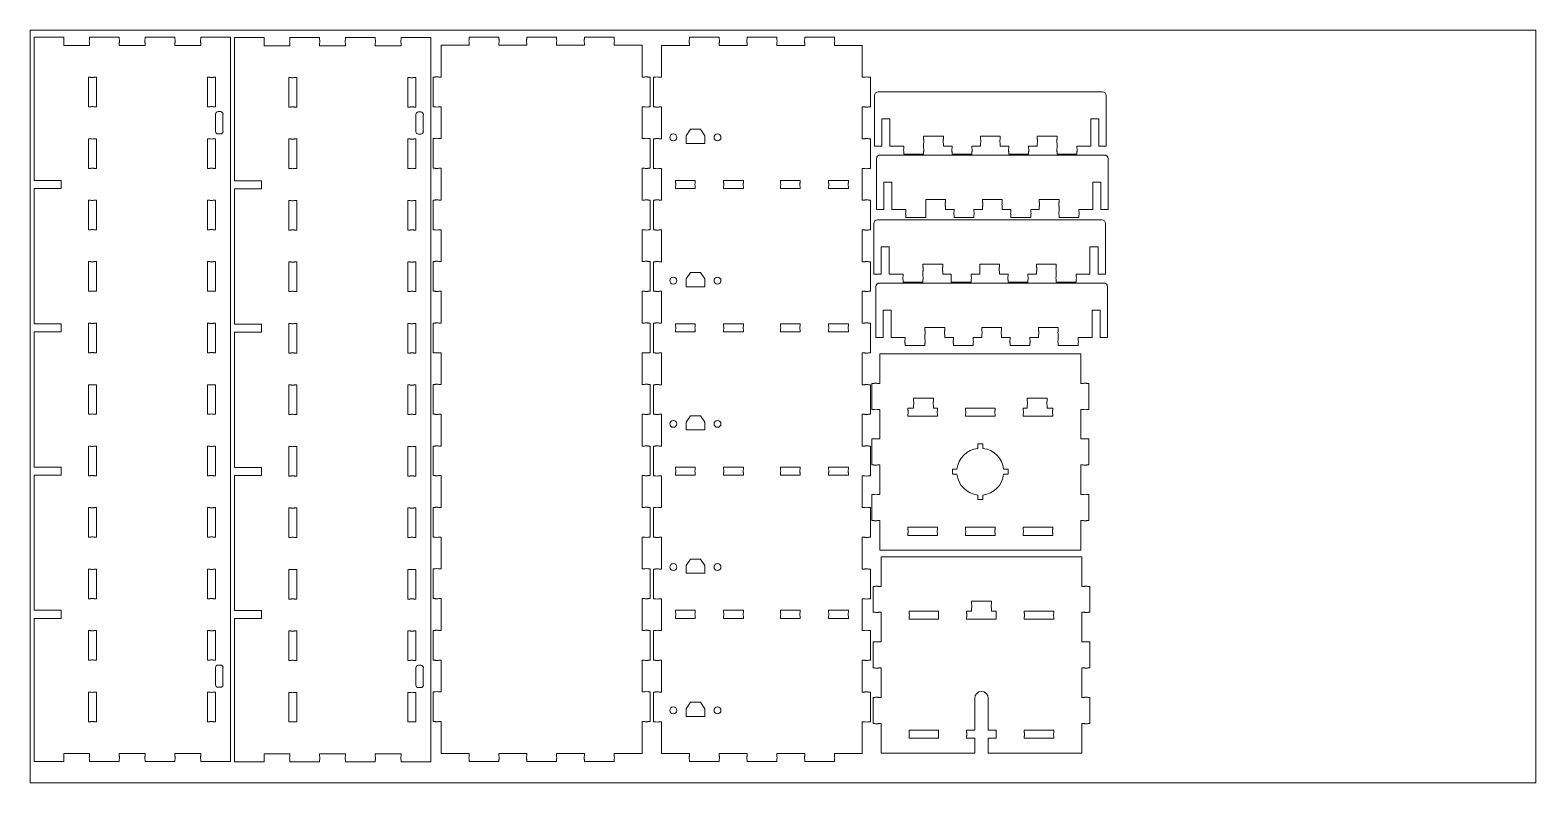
# Paper-space layout '1 Charger - V1' of a CAD drawing. Header units: inches. Extents: x 0 to 24, y 0 to 12.
# The model-space entities are those that its viewports show. They can reach past a viewport. Long polylines and large blocks are cut down to what shows.
import ezdxf

# ---------------------------------------------------------------- set-up
doc = ezdxf.new("R2010")
doc.units = ezdxf.units.IN
doc.header["$LTSCALE"] = 0.5
doc.header["$MEASUREMENT"] = 0
doc.layers.add('Visible', color=1, linetype='Continuous', lineweight=13)

msp = doc.modelspace()

# ---------------------------------------------------------------- linework, layer by layer
at = {"layer": 'Visible'}
for p, q in [((1.05, 11.885), (0.577, 11.885)), ((0.577, 9.601), (0.577, 11.885)), ((1.05, 11.855), (1.05, 11.885)), ((1.05, 11.757), (1.05, 11.796)), ((1.463, 11.855), (1.463, 11.885)), ((1.936, 11.885), (1.463, 11.885)), ((1.463, 11.757), (1.463, 11.796)), ((1.936, 11.855), (1.936, 11.885)), ((1.936, 11.757), (1.936, 11.796)), ((2.349, 11.855), (2.349, 11.885)), ((2.821, 11.885), (2.349, 11.885)), ((2.349, 11.757), (2.349, 11.796)), ((2.821, 11.855), (2.821, 11.885)), ((2.821, 11.757), (2.821, 11.796)), ((3.235, 11.855), (3.235, 11.885)), ((3.707, 11.885), (3.235, 11.885)), ((3.235, 11.757), (3.235, 11.796)), ((3.707, 0.339), (3.707, 11.885)), ((4.243, 11.88), (3.77, 11.88)), ((3.77, 9.597), (3.77, 11.88)), ((4.243, 11.851), (4.243, 11.88)), ((4.243, 11.752), (4.243, 11.792)), ((4.656, 11.851), (4.656, 11.88)), ((5.128, 11.88), (4.656, 11.88)), ((4.656, 11.752), (4.656, 11.792)), ((5.128, 11.851), (5.128, 11.88)), ((5.128, 11.752), (5.128, 11.792)), ((5.542, 11.851), (5.542, 11.88)), ((6.014, 11.88), (5.542, 11.88)), ((5.542, 11.752), (5.542, 11.792)), ((6.014, 11.851), (6.014, 11.88)), ((6.014, 11.752), (6.014, 11.792)), ((6.428, 11.851), (6.428, 11.88)), ((6.9, 11.88), (6.428, 11.88)), ((6.428, 11.752), (6.428, 11.792)), ((6.9, 0.335), (6.9, 11.88)), ((7.514, 11.857), (7.514, 11.887)), ((7.986, 11.887), (7.514, 11.887)), ((7.514, 11.759), (7.514, 11.798)), ((7.986, 11.857), (7.986, 11.887)), ((7.986, 11.759), (7.986, 11.798)), ((8.432, 11.857), (8.432, 11.887)), ((8.904, 11.887), (8.432, 11.887)), ((8.432, 11.759), (8.432, 11.798)), ((8.904, 11.857), (8.904, 11.887)), ((8.904, 11.759), (8.904, 11.798)), ((9.35, 11.857), (9.35, 11.887)), ((9.823, 11.887), (9.35, 11.887)), ((9.35, 11.759), (9.35, 11.798)), ((9.823, 11.857), (9.823, 11.887)), ((9.823, 11.759), (9.823, 11.798)), ((11.024, 11.855), (11.024, 11.885)), ((11.497, 11.885), (11.024, 11.885)), ((11.024, 11.757), (11.024, 11.796)), ((11.497, 11.855), (11.497, 11.885)), ((11.497, 11.757), (11.497, 11.796)), ((11.943, 11.855), (11.943, 11.885)), ((12.415, 11.885), (11.943, 11.885)), ((11.943, 11.757), (11.943, 11.796)), ((12.415, 11.855), (12.415, 11.885)), ((12.415, 11.757), (12.415, 11.796)), ((12.861, 11.855), (12.861, 11.885)), ((13.334, 11.885), (12.861, 11.885)), ((12.861, 11.757), (12.861, 11.796)), ((13.334, 11.855), (13.334, 11.885)), ((13.334, 11.757), (13.334, 11.796)), ((1.05, 11.757), (1.463, 11.757)), ((1.936, 11.757), (2.349, 11.757)), ((2.821, 11.757), (3.235, 11.757)), ((4.243, 11.752), (4.656, 11.752)), ((5.128, 11.752), (5.542, 11.752)), ((6.014, 11.752), (6.428, 11.752)), ((7.068, 11.251), (7.068, 11.759)), ((7.068, 11.759), (7.514, 11.759)), ((7.986, 11.759), (8.432, 11.759)), ((8.904, 11.759), (9.35, 11.759)), ((9.823, 11.759), (10.269, 11.759)), ((10.269, 11.251), (10.269, 11.759)), ((10.579, 11.249), (10.579, 11.757)), ((10.579, 11.757), (11.024, 11.757)), ((11.497, 11.757), (11.943, 11.757)), ((12.415, 11.757), (12.861, 11.757)), ((13.334, 11.757), (13.779, 11.757)), ((13.779, 11.249), (13.779, 11.757)), ((1.443, 11.249), (1.478, 11.249)), ((1.443, 10.777), (1.443, 11.249)), ((1.537, 11.249), (1.571, 11.249)), ((1.571, 10.777), (1.571, 11.249)), ((3.343, 11.249), (3.377, 11.249)), ((3.343, 10.777), (3.343, 11.249)), ((3.437, 11.249), (3.471, 11.249)), ((3.471, 10.777), (3.471, 11.249)), ((4.636, 11.245), (4.671, 11.245)), ((4.636, 10.772), (4.636, 11.245)), ((4.73, 11.245), (4.764, 11.245)), ((4.764, 10.772), (4.764, 11.245)), ((6.536, 11.245), (6.57, 11.245)), ((6.536, 10.772), (6.536, 11.245)), ((6.629, 11.245), (6.664, 11.245)), ((6.664, 10.772), (6.664, 11.245)), ((6.94, 11.251), (6.94, 10.779)), ((6.969, 11.251), (6.94, 11.251)), ((7.068, 11.251), (7.029, 11.251)), ((10.269, 11.251), (10.308, 11.251)), ((10.367, 11.251), (10.397, 11.251)), ((10.397, 11.251), (10.397, 10.779)), ((10.451, 11.249), (10.451, 10.776)), ((10.48, 11.249), (10.451, 11.249)), ((10.579, 11.249), (10.539, 11.249)), ((13.779, 11.249), (13.819, 11.249)), ((13.878, 11.249), (13.907, 11.249)), ((13.907, 11.249), (13.907, 10.776)), ((13.973, 10.958), (13.973, 10.151)), ((14.032, 11.017), (17.607, 11.017)), ((17.666, 10.958), (17.666, 10.151)), ((1.443, 10.777), (1.478, 10.777)), ((1.537, 10.777), (1.571, 10.777)), ((3.343, 10.777), (3.377, 10.777)), ((3.437, 10.777), (3.471, 10.777)), ((3.471, 10.385), (3.471, 10.661)), ((3.51, 10.7), (3.55, 10.7)), ((3.589, 10.385), (3.589, 10.661)), ((4.636, 10.772), (4.671, 10.772)), ((4.73, 10.772), (4.764, 10.772)), ((6.536, 10.772), (6.57, 10.772)), ((6.629, 10.772), (6.664, 10.772)), ((6.664, 10.381), (6.664, 10.656)), ((6.703, 10.696), (6.743, 10.696)), ((6.782, 10.381), (6.782, 10.656)), ((6.969, 10.779), (6.94, 10.779)), ((7.068, 10.779), (7.029, 10.779)), ((7.068, 10.271), (7.068, 10.779)), ((10.269, 10.779), (10.308, 10.779)), ((10.269, 10.271), (10.269, 10.779)), ((10.367, 10.779), (10.397, 10.779)), ((10.48, 10.776), (10.451, 10.776)), ((10.579, 10.776), (10.539, 10.776)), ((10.579, 10.269), (10.579, 10.776)), ((13.779, 10.776), (13.819, 10.776)), ((13.779, 10.269), (13.779, 10.776)), ((13.878, 10.776), (13.907, 10.776)), ((14.091, 10.584), (14.219, 10.584)), ((14.091, 10.151), (14.091, 10.584)), ((14.219, 10.151), (14.219, 10.584)), ((17.548, 10.584), (17.42, 10.584)), ((17.42, 10.151), (17.42, 10.584)), ((17.548, 10.151), (17.548, 10.584)), ((3.51, 10.346), (3.55, 10.346)), ((6.703, 10.341), (6.743, 10.341)), ((11.04, 10.419), (10.969, 10.317)), ((11.04, 10.419), (11.198, 10.419)), ((11.198, 10.419), (11.268, 10.317)), ((1.443, 10.269), (1.478, 10.269)), ((1.443, 9.796), (1.443, 10.269)), ((1.537, 10.269), (1.571, 10.269)), ((1.571, 9.796), (1.571, 10.269)), ((3.343, 10.269), (3.377, 10.269)), ((3.343, 9.796), (3.343, 10.269)), ((3.437, 10.269), (3.471, 10.269)), ((3.471, 9.796), (3.471, 10.269)), ((4.636, 10.265), (4.671, 10.265)), ((4.636, 9.792), (4.636, 10.265)), ((4.73, 10.265), (4.764, 10.265)), ((4.764, 9.792), (4.764, 10.265)), ((6.536, 10.265), (6.57, 10.265)), ((6.536, 9.792), (6.536, 10.265)), ((6.629, 10.265), (6.664, 10.265)), ((6.664, 9.792), (6.664, 10.265)), ((6.94, 10.271), (6.94, 9.798)), ((6.969, 10.271), (6.94, 10.271)), ((7.068, 10.271), (7.029, 10.271)), ((10.269, 10.271), (10.308, 10.271)), ((10.367, 10.271), (10.397, 10.271)), ((10.397, 10.271), (10.397, 9.798)), ((10.451, 10.269), (10.451, 9.796)), ((10.48, 10.269), (10.451, 10.269)), ((10.579, 10.269), (10.539, 10.269)), ((10.969, 10.317), (10.969, 10.193)), ((10.969, 10.193), (11.268, 10.193)), ((11.268, 10.317), (11.268, 10.193)), ((13.779, 10.269), (13.819, 10.269)), ((13.878, 10.269), (13.907, 10.269)), ((13.907, 10.269), (13.907, 9.796)), ((13.973, 10.151), (14.091, 10.151)), ((14.219, 10.151), (14.442, 10.151)), ((14.442, 10.151), (14.442, 10.117)), ((14.757, 10.309), (15.072, 10.309)), ((14.757, 10.309), (14.757, 10.26)), ((14.757, 10.2), (14.757, 10.117)), ((15.072, 10.309), (15.072, 10.26)), ((15.072, 10.2), (15.072, 10.151)), ((15.072, 10.151), (15.21, 10.151)), ((15.21, 10.151), (15.21, 10.117)), ((15.525, 10.151), (15.525, 10.117)), ((15.525, 10.151), (15.662, 10.151)), ((15.662, 10.309), (15.977, 10.309)), ((15.662, 10.309), (15.662, 10.26)), ((15.662, 10.2), (15.662, 10.151)), ((15.977, 10.309), (15.977, 10.26)), ((15.977, 10.2), (15.977, 10.151)), ((15.977, 10.151), (16.115, 10.151)), ((16.115, 10.151), (16.115, 10.117)), ((16.43, 10.151), (16.43, 10.117)), ((16.43, 10.151), (16.568, 10.151)), ((16.883, 10.309), (16.568, 10.309)), ((16.568, 10.309), (16.568, 10.26)), ((16.568, 10.2), (16.568, 10.151)), ((16.883, 10.309), (16.883, 10.26)), ((16.883, 10.2), (16.883, 10.117)), ((17.198, 10.151), (17.42, 10.151)), ((17.198, 10.151), (17.198, 10.117)), ((17.548, 10.151), (17.666, 10.151)), ((14.006, 9.95), (14.006, 9.143)), ((14.065, 10.009), (17.64, 10.009)), ((14.442, 10.058), (14.442, 10.023)), ((14.442, 10.023), (14.757, 10.023)), ((14.757, 10.058), (14.757, 10.023)), ((15.21, 10.058), (15.21, 10.023)), ((15.21, 10.023), (15.525, 10.023)), ((15.525, 10.058), (15.525, 10.023)), ((16.115, 10.058), (16.115, 10.023)), ((16.43, 10.023), (16.115, 10.023)), ((16.43, 10.058), (16.43, 10.023)), ((16.883, 10.058), (16.883, 10.023)), ((17.198, 10.023), (16.883, 10.023)), ((17.198, 10.058), (17.198, 10.023)), ((17.699, 9.95), (17.699, 9.143)), ((0.577, 9.601), (1.01, 9.601)), ((1.01, 9.601), (1.01, 9.473)), ((1.443, 9.796), (1.478, 9.796)), ((1.537, 9.796), (1.571, 9.796)), ((3.343, 9.796), (3.377, 9.796)), ((3.437, 9.796), (3.471, 9.796)), ((4.636, 9.792), (4.671, 9.792)), ((4.73, 9.792), (4.764, 9.792)), ((6.536, 9.792), (6.57, 9.792)), ((6.629, 9.792), (6.664, 9.792)), ((6.969, 9.798), (6.94, 9.798)), ((7.068, 9.798), (7.029, 9.798)), ((7.068, 9.291), (7.068, 9.798)), ((10.269, 9.798), (10.308, 9.798)), ((10.269, 9.291), (10.269, 9.798)), ((10.367, 9.798), (10.397, 9.798)), ((10.48, 9.796), (10.451, 9.796)), ((10.579, 9.796), (10.539, 9.796)), ((10.579, 9.289), (10.579, 9.796)), ((11.116, 9.601), (10.801, 9.601)), ((10.801, 9.601), (10.801, 9.567)), ((11.116, 9.601), (11.116, 9.567)), ((11.569, 9.601), (11.884, 9.601)), ((11.569, 9.567), (11.569, 9.601)), ((11.884, 9.567), (11.884, 9.601)), ((12.474, 9.601), (12.789, 9.601)), ((12.474, 9.601), (12.474, 9.567)), ((12.789, 9.601), (12.789, 9.567)), ((13.242, 9.601), (13.557, 9.601)), ((13.242, 9.567), (13.242, 9.601)), ((13.557, 9.567), (13.557, 9.601)), ((13.779, 9.796), (13.819, 9.796)), ((13.779, 9.289), (13.779, 9.796)), ((13.878, 9.796), (13.907, 9.796)), ((0.577, 7.318), (0.577, 9.473)), ((0.577, 9.473), (1.01, 9.473)), ((3.77, 9.597), (4.203, 9.597)), ((3.77, 7.314), (3.77, 9.469)), ((3.77, 9.469), (4.203, 9.469)), ((4.203, 9.597), (4.203, 9.469)), ((10.801, 9.508), (10.801, 9.473)), ((11.116, 9.473), (10.801, 9.473)), ((11.116, 9.508), (11.116, 9.473)), ((11.569, 9.473), (11.569, 9.508)), ((11.569, 9.473), (11.884, 9.473)), ((11.884, 9.473), (11.884, 9.508)), ((12.474, 9.508), (12.474, 9.473)), ((12.474, 9.473), (12.789, 9.473)), ((12.789, 9.508), (12.789, 9.473)), ((13.242, 9.473), (13.242, 9.508)), ((13.242, 9.473), (13.557, 9.473)), ((13.557, 9.473), (13.557, 9.508)), ((14.124, 9.576), (14.252, 9.576)), ((14.124, 9.143), (14.124, 9.576)), ((14.252, 9.143), (14.252, 9.576)), ((17.581, 9.576), (17.453, 9.576)), ((17.453, 9.143), (17.453, 9.576)), ((17.581, 9.143), (17.581, 9.576)), ((1.443, 9.289), (1.478, 9.289)), ((1.443, 8.816), (1.443, 9.289)), ((1.537, 9.289), (1.571, 9.289)), ((1.571, 8.816), (1.571, 9.289)), ((3.343, 9.289), (3.377, 9.289)), ((3.343, 8.816), (3.343, 9.289)), ((3.437, 9.289), (3.471, 9.289)), ((3.471, 8.816), (3.471, 9.289)), ((4.636, 9.284), (4.671, 9.284)), ((4.636, 8.812), (4.636, 9.284)), ((4.73, 9.284), (4.764, 9.284)), ((4.764, 8.812), (4.764, 9.284)), ((6.536, 9.284), (6.57, 9.284)), ((6.536, 8.812), (6.536, 9.284)), ((6.629, 9.284), (6.664, 9.284)), ((6.664, 8.812), (6.664, 9.284)), ((6.94, 9.291), (6.94, 8.818)), ((6.969, 9.291), (6.94, 9.291)), ((7.068, 9.291), (7.029, 9.291)), ((10.269, 9.291), (10.308, 9.291)), ((10.367, 9.291), (10.397, 9.291)), ((10.397, 9.291), (10.397, 8.818)), ((10.451, 9.289), (10.451, 8.816)), ((10.48, 9.289), (10.451, 9.289)), ((10.579, 9.289), (10.539, 9.289)), ((13.779, 9.289), (13.819, 9.289)), ((13.878, 9.289), (13.907, 9.289)), ((13.907, 9.289), (13.907, 8.816)), ((14.006, 9.143), (14.124, 9.143)), ((14.252, 9.143), (14.474, 9.143)), ((14.474, 9.143), (14.474, 9.109)), ((14.789, 9.301), (15.104, 9.301)), ((14.789, 9.301), (14.789, 9.251)), ((14.789, 9.192), (14.789, 9.109)), ((15.104, 9.301), (15.104, 9.251)), ((15.104, 9.192), (15.104, 9.143)), ((15.104, 9.143), (15.242, 9.143)), ((15.242, 9.143), (15.242, 9.109)), ((15.557, 9.143), (15.557, 9.109)), ((15.557, 9.143), (15.695, 9.143)), ((15.695, 9.301), (16.01, 9.301)), ((15.695, 9.301), (15.695, 9.251)), ((15.695, 9.192), (15.695, 9.143)), ((16.01, 9.301), (16.01, 9.251)), ((16.01, 9.192), (16.01, 9.143)), ((16.01, 9.143), (16.148, 9.143)), ((16.148, 9.143), (16.148, 9.109)), ((16.463, 9.143), (16.463, 9.109)), ((16.463, 9.143), (16.6, 9.143)), ((16.915, 9.301), (16.6, 9.301)), ((16.6, 9.301), (16.6, 9.251)), ((16.6, 9.192), (16.6, 9.143)), ((16.915, 9.301), (16.915, 9.251)), ((16.915, 9.192), (16.915, 9.109)), ((17.23, 9.143), (17.453, 9.143)), ((17.23, 9.143), (17.23, 9.109)), ((17.581, 9.143), (17.699, 9.143)), ((13.961, 8.917), (13.961, 8.11)), ((14.02, 8.976), (17.595, 8.976)), ((14.474, 9.05), (14.474, 9.015)), ((14.474, 9.015), (14.789, 9.015)), ((14.789, 9.05), (14.789, 9.015)), ((15.242, 9.05), (15.242, 9.015)), ((15.242, 9.015), (15.557, 9.015)), ((15.557, 9.05), (15.557, 9.015)), ((16.148, 9.05), (16.148, 9.015)), ((16.463, 9.015), (16.148, 9.015)), ((16.463, 9.05), (16.463, 9.015)), ((16.915, 9.05), (16.915, 9.015)), ((17.23, 9.015), (16.915, 9.015)), ((17.23, 9.05), (17.23, 9.015)), ((17.654, 8.917), (17.654, 8.11)), ((1.443, 8.816), (1.478, 8.816)), ((1.537, 8.816), (1.571, 8.816)), ((3.343, 8.816), (3.377, 8.816)), ((3.437, 8.816), (3.471, 8.816)), ((4.636, 8.812), (4.671, 8.812)), ((4.73, 8.812), (4.764, 8.812)), ((6.536, 8.812), (6.57, 8.812)), ((6.629, 8.812), (6.664, 8.812)), ((6.969, 8.818), (6.94, 8.818)), ((7.068, 8.818), (7.029, 8.818)), ((7.068, 8.311), (7.068, 8.818)), ((10.269, 8.818), (10.308, 8.818)), ((10.269, 8.311), (10.269, 8.818)), ((10.367, 8.818), (10.397, 8.818)), ((10.48, 8.816), (10.451, 8.816)), ((10.579, 8.816), (10.539, 8.816)), ((10.579, 8.308), (10.579, 8.816)), ((13.779, 8.816), (13.819, 8.816)), ((13.779, 8.308), (13.779, 8.816)), ((13.878, 8.816), (13.907, 8.816)), ((14.079, 8.543), (14.207, 8.543)), ((14.079, 8.11), (14.079, 8.543)), ((14.207, 8.11), (14.207, 8.543)), ((17.536, 8.543), (17.408, 8.543)), ((17.408, 8.11), (17.408, 8.543)), ((17.536, 8.11), (17.536, 8.543)), ((1.443, 8.309), (1.478, 8.309)), ((1.443, 7.836), (1.443, 8.309)), ((1.537, 8.309), (1.571, 8.309)), ((1.571, 7.836), (1.571, 8.309)), ((3.343, 8.309), (3.377, 8.309)), ((3.343, 7.836), (3.343, 8.309)), ((3.437, 8.309), (3.471, 8.309)), ((3.471, 7.836), (3.471, 8.309)), ((4.636, 8.304), (4.671, 8.304)), ((4.636, 7.832), (4.636, 8.304)), ((4.73, 8.304), (4.764, 8.304)), ((4.764, 7.832), (4.764, 8.304)), ((6.536, 8.304), (6.57, 8.304)), ((6.536, 7.832), (6.536, 8.304)), ((6.629, 8.304), (6.664, 8.304)), ((6.664, 7.832), (6.664, 8.304)), ((6.94, 8.311), (6.94, 7.838)), ((6.969, 8.311), (6.94, 8.311)), ((7.068, 8.311), (7.029, 8.311)), ((10.269, 8.311), (10.308, 8.311)), ((10.367, 8.311), (10.397, 8.311)), ((10.397, 8.311), (10.397, 7.838)), ((10.451, 8.308), (10.451, 7.836)), ((10.48, 8.308), (10.451, 8.308)), ((10.579, 8.308), (10.539, 8.308)), ((13.779, 8.308), (13.819, 8.308)), ((13.878, 8.308), (13.907, 8.308)), ((13.907, 8.308), (13.907, 7.836)), ((14.745, 8.268), (15.06, 8.268)), ((14.745, 8.268), (14.745, 8.218)), ((15.06, 8.268), (15.06, 8.218)), ((15.65, 8.268), (15.965, 8.268)), ((15.65, 8.268), (15.65, 8.218)), ((15.965, 8.268), (15.965, 8.218)), ((16.871, 8.268), (16.556, 8.268)), ((16.556, 8.268), (16.556, 8.218)), ((16.871, 8.268), (16.871, 8.218)), ((11.04, 8.136), (10.969, 8.033)), ((10.969, 8.033), (10.969, 7.909)), ((11.04, 8.136), (11.198, 8.136)), ((11.198, 8.136), (11.268, 8.033)), ((11.268, 8.033), (11.268, 7.909)), ((13.961, 8.11), (14.079, 8.11)), ((14.053, 7.968), (17.628, 7.968)), ((14.207, 8.11), (14.43, 8.11)), ((14.43, 8.11), (14.43, 8.076)), ((14.43, 8.017), (14.43, 7.982)), ((14.43, 7.982), (14.745, 7.982)), ((14.745, 8.159), (14.745, 8.076)), ((14.745, 8.017), (14.745, 7.982)), ((15.06, 8.159), (15.06, 8.11)), ((15.06, 8.11), (15.198, 8.11)), ((15.198, 8.11), (15.198, 8.076)), ((15.198, 8.017), (15.198, 7.982)), ((15.198, 7.982), (15.513, 7.982)), ((15.513, 8.11), (15.513, 8.076)), ((15.513, 8.11), (15.65, 8.11)), ((15.513, 8.017), (15.513, 7.982)), ((15.65, 8.159), (15.65, 8.11)), ((15.965, 8.159), (15.965, 8.11)), ((15.965, 8.11), (16.103, 8.11)), ((16.103, 8.11), (16.103, 8.076)), ((16.103, 8.017), (16.103, 7.982)), ((16.418, 7.982), (16.103, 7.982)), ((16.418, 8.11), (16.418, 8.076)), ((16.418, 8.11), (16.556, 8.11)), ((16.418, 8.017), (16.418, 7.982)), ((16.556, 8.159), (16.556, 8.11)), ((16.871, 8.159), (16.871, 8.076)), ((16.871, 8.017), (16.871, 7.982)), ((17.186, 7.982), (16.871, 7.982)), ((17.186, 8.11), (17.408, 8.11)), ((17.186, 8.11), (17.186, 8.076)), ((17.186, 8.017), (17.186, 7.982)), ((17.536, 8.11), (17.654, 8.11)), ((1.443, 7.836), (1.478, 7.836)), ((1.537, 7.836), (1.571, 7.836)), ((3.343, 7.836), (3.377, 7.836)), ((3.437, 7.836), (3.471, 7.836)), ((4.636, 7.832), (4.671, 7.832)), ((4.73, 7.832), (4.764, 7.832)), ((6.536, 7.832), (6.57, 7.832)), ((6.629, 7.832), (6.664, 7.832)), ((6.969, 7.838), (6.94, 7.838)), ((7.068, 7.838), (7.029, 7.838)), ((7.068, 7.33), (7.068, 7.838)), ((10.269, 7.838), (10.308, 7.838)), ((10.269, 7.33), (10.269, 7.838)), ((10.367, 7.838), (10.397, 7.838)), ((10.48, 7.836), (10.451, 7.836)), ((10.579, 7.836), (10.539, 7.836)), ((10.579, 7.328), (10.579, 7.836)), ((10.969, 7.909), (11.268, 7.909)), ((13.779, 7.836), (13.819, 7.836)), ((13.779, 7.328), (13.779, 7.836)), ((13.878, 7.836), (13.907, 7.836)), ((13.994, 7.909), (13.994, 7.102)), ((17.687, 7.909), (17.687, 7.102)), ((14.112, 7.535), (14.24, 7.535)), ((14.112, 7.102), (14.112, 7.535)), ((14.24, 7.102), (14.24, 7.535)), ((17.569, 7.535), (17.441, 7.535)), ((17.441, 7.102), (17.441, 7.535)), ((17.569, 7.102), (17.569, 7.535)), ((0.577, 7.318), (1.01, 7.318)), ((1.01, 7.318), (1.01, 7.19)), ((1.443, 7.328), (1.478, 7.328)), ((1.443, 6.856), (1.443, 7.328)), ((1.537, 7.328), (1.571, 7.328)), ((1.571, 6.856), (1.571, 7.328)), ((3.343, 7.328), (3.377, 7.328)), ((3.343, 6.856), (3.343, 7.328)), ((3.437, 7.328), (3.471, 7.328)), ((3.471, 6.856), (3.471, 7.328)), ((3.77, 7.314), (4.203, 7.314)), ((4.203, 7.314), (4.203, 7.186)), ((4.636, 7.324), (4.671, 7.324)), ((4.636, 6.852), (4.636, 7.324)), ((4.73, 7.324), (4.764, 7.324)), ((4.764, 6.852), (4.764, 7.324)), ((6.536, 7.324), (6.57, 7.324)), ((6.536, 6.852), (6.536, 7.324)), ((6.629, 7.324), (6.664, 7.324)), ((6.664, 6.852), (6.664, 7.324)), ((6.94, 7.33), (6.94, 6.858)), ((6.969, 7.33), (6.94, 7.33)), ((7.068, 7.33), (7.029, 7.33)), ((10.269, 7.33), (10.308, 7.33)), ((10.367, 7.33), (10.397, 7.33)), ((10.397, 7.33), (10.397, 6.858)), ((10.451, 7.328), (10.451, 6.856)), ((10.48, 7.328), (10.451, 7.328)), ((10.579, 7.328), (10.539, 7.328)), ((11.116, 7.318), (10.801, 7.318)), ((10.801, 7.318), (10.801, 7.283)), ((10.801, 7.224), (10.801, 7.19)), ((11.116, 7.318), (11.116, 7.283)), ((11.116, 7.224), (11.116, 7.19)), ((11.569, 7.318), (11.884, 7.318)), ((11.569, 7.283), (11.569, 7.318)), ((11.569, 7.19), (11.569, 7.224)), ((11.884, 7.283), (11.884, 7.318)), ((11.884, 7.19), (11.884, 7.224)), ((12.474, 7.318), (12.789, 7.318)), ((12.474, 7.318), (12.474, 7.283)), ((12.474, 7.224), (12.474, 7.19)), ((12.789, 7.318), (12.789, 7.283)), ((12.789, 7.224), (12.789, 7.19)), ((13.242, 7.318), (13.557, 7.318)), ((13.242, 7.283), (13.242, 7.318)), ((13.242, 7.19), (13.242, 7.224)), ((13.557, 7.283), (13.557, 7.318)), ((13.557, 7.19), (13.557, 7.224)), ((13.779, 7.328), (13.819, 7.328)), ((13.878, 7.328), (13.907, 7.328)), ((13.907, 7.328), (13.907, 6.856)), ((14.777, 7.26), (15.092, 7.26)), ((14.777, 7.26), (14.777, 7.21)), ((15.092, 7.26), (15.092, 7.21)), ((15.683, 7.26), (15.998, 7.26)), ((15.683, 7.26), (15.683, 7.21)), ((15.998, 7.26), (15.998, 7.21)), ((16.903, 7.26), (16.588, 7.26)), ((16.588, 7.26), (16.588, 7.21)), ((16.903, 7.26), (16.903, 7.21)), ((0.577, 5.034), (0.577, 7.19)), ((0.577, 7.19), (1.01, 7.19)), ((3.77, 5.03), (3.77, 7.186)), ((3.77, 7.186), (4.203, 7.186)), ((11.116, 7.19), (10.801, 7.19)), ((11.569, 7.19), (11.884, 7.19)), ((12.474, 7.19), (12.789, 7.19)), ((13.242, 7.19), (13.557, 7.19)), ((13.994, 7.102), (14.112, 7.102)), ((14.24, 7.102), (14.462, 7.102)), ((14.462, 7.102), (14.462, 7.068)), ((14.462, 7.009), (14.462, 6.974)), ((14.462, 6.974), (14.777, 6.974)), ((14.777, 7.151), (14.777, 7.068)), ((14.777, 7.009), (14.777, 6.974)), ((15.092, 7.151), (15.092, 7.102)), ((15.092, 7.102), (15.23, 7.102)), ((15.23, 7.102), (15.23, 7.068)), ((15.23, 7.009), (15.23, 6.974)), ((15.23, 6.974), (15.545, 6.974)), ((15.545, 7.102), (15.545, 7.068)), ((15.545, 7.102), (15.683, 7.102)), ((15.545, 7.009), (15.545, 6.974)), ((15.683, 7.151), (15.683, 7.102)), ((15.998, 7.151), (15.998, 7.102)), ((15.998, 7.102), (16.136, 7.102)), ((16.136, 7.102), (16.136, 7.068)), ((16.136, 7.009), (16.136, 6.974)), ((16.451, 6.974), (16.136, 6.974)), ((16.451, 7.102), (16.451, 7.068)), ((16.451, 7.102), (16.588, 7.102)), ((16.451, 7.009), (16.451, 6.974)), ((16.588, 7.151), (16.588, 7.102)), ((16.903, 7.151), (16.903, 7.068)), ((16.903, 7.009), (16.903, 6.974)), ((17.218, 6.974), (16.903, 6.974)), ((17.218, 7.102), (17.441, 7.102)), ((17.218, 7.102), (17.218, 7.068)), ((17.218, 7.009), (17.218, 6.974)), ((17.569, 7.102), (17.687, 7.102)), ((1.443, 6.856), (1.478, 6.856)), ((1.537, 6.856), (1.571, 6.856)), ((3.343, 6.856), (3.377, 6.856)), ((3.437, 6.856), (3.471, 6.856)), ((4.636, 6.852), (4.671, 6.852)), ((4.73, 6.852), (4.764, 6.852)), ((6.536, 6.852), (6.57, 6.852)), ((6.629, 6.852), (6.664, 6.852)), ((6.969, 6.858), (6.94, 6.858)), ((7.068, 6.858), (7.029, 6.858)), ((7.068, 6.35), (7.068, 6.858)), ((10.269, 6.858), (10.308, 6.858)), ((10.269, 6.35), (10.269, 6.858)), ((10.367, 6.858), (10.397, 6.858)), ((10.48, 6.856), (10.451, 6.856)), ((10.579, 6.856), (10.539, 6.856)), ((10.579, 6.348), (10.579, 6.856)), ((13.779, 6.856), (13.819, 6.856)), ((13.779, 6.348), (13.779, 6.856)), ((13.878, 6.856), (13.907, 6.856)), ((14.06, 6.84), (14.06, 6.368)), ((14.06, 6.84), (17.261, 6.84)), ((17.261, 6.84), (17.261, 6.368)), ((1.443, 6.348), (1.478, 6.348)), ((1.443, 5.876), (1.443, 6.348)), ((1.537, 6.348), (1.571, 6.348)), ((1.571, 5.876), (1.571, 6.348)), ((3.343, 6.348), (3.377, 6.348)), ((3.343, 5.876), (3.343, 6.348)), ((3.437, 6.348), (3.471, 6.348)), ((3.471, 5.876), (3.471, 6.348)), ((4.636, 6.344), (4.671, 6.344)), ((4.636, 5.872), (4.636, 6.344)), ((4.73, 6.344), (4.764, 6.344)), ((4.764, 5.872), (4.764, 6.344)), ((6.536, 6.344), (6.57, 6.344)), ((6.536, 5.872), (6.536, 6.344)), ((6.629, 6.344), (6.664, 6.344)), ((6.664, 5.872), (6.664, 6.344)), ((6.94, 6.35), (6.94, 5.878)), ((6.969, 6.35), (6.94, 6.35)), ((7.068, 6.35), (7.029, 6.35)), ((10.269, 6.35), (10.308, 6.35)), ((10.367, 6.35), (10.397, 6.35)), ((10.397, 6.35), (10.397, 5.878)), ((10.451, 6.348), (10.451, 5.876)), ((10.48, 6.348), (10.451, 6.348)), ((10.579, 6.348), (10.539, 6.348)), ((13.779, 6.348), (13.819, 6.348)), ((13.878, 6.348), (13.907, 6.348)), ((13.907, 6.348), (13.907, 5.876)), ((13.932, 5.954), (13.932, 6.368)), ((13.961, 6.368), (13.932, 6.368)), ((14.06, 6.368), (14.02, 6.368)), ((17.261, 6.368), (17.3, 6.368)), ((17.359, 6.368), (17.389, 6.368)), ((17.389, 5.954), (17.389, 6.368)), ((14.597, 6.131), (14.912, 6.131)), ((14.597, 6.082), (14.597, 6.131)), ((14.597, 5.974), (14.597, 6.023)), ((14.912, 6.082), (14.912, 6.131)), ((14.912, 5.974), (14.912, 6.023)), ((16.723, 6.131), (16.408, 6.131)), ((16.408, 6.082), (16.408, 6.131)), ((16.408, 5.974), (16.408, 6.023)), ((16.723, 6.082), (16.723, 6.131)), ((16.723, 5.974), (16.723, 6.023)), ((1.443, 5.876), (1.478, 5.876)), ((1.537, 5.876), (1.571, 5.876)), ((3.343, 5.876), (3.377, 5.876)), ((3.437, 5.876), (3.471, 5.876)), ((4.636, 5.872), (4.671, 5.872)), ((4.73, 5.872), (4.764, 5.872)), ((6.536, 5.872), (6.57, 5.872)), ((6.629, 5.872), (6.664, 5.872)), ((6.969, 5.878), (6.94, 5.878)), ((7.068, 5.878), (7.029, 5.878)), ((7.068, 5.37), (7.068, 5.878)), ((10.269, 5.878), (10.308, 5.878)), ((10.269, 5.37), (10.269, 5.878)), ((10.367, 5.878), (10.397, 5.878)), ((10.48, 5.876), (10.451, 5.876)), ((10.579, 5.876), (10.539, 5.876)), ((10.579, 5.368), (10.579, 5.876)), ((11.04, 5.852), (10.969, 5.75)), ((11.04, 5.852), (11.198, 5.852)), ((11.198, 5.852), (11.268, 5.75)), ((13.779, 5.876), (13.819, 5.876)), ((13.779, 5.368), (13.779, 5.876)), ((13.878, 5.876), (13.907, 5.876)), ((13.961, 5.954), (13.932, 5.954)), ((14.06, 5.954), (14.02, 5.954)), ((14.06, 5.954), (14.06, 5.482)), ((14.506, 5.974), (14.506, 5.94)), ((14.506, 5.974), (14.597, 5.974)), ((14.506, 5.88), (14.506, 5.846)), ((14.506, 5.846), (14.978, 5.846)), ((14.912, 5.974), (14.978, 5.974)), ((14.978, 5.974), (14.978, 5.94)), ((14.978, 5.88), (14.978, 5.846)), ((15.424, 5.974), (15.896, 5.974)), ((15.424, 5.974), (15.424, 5.94)), ((15.424, 5.88), (15.424, 5.846)), ((15.424, 5.846), (15.896, 5.846)), ((15.896, 5.974), (15.896, 5.94)), ((15.896, 5.88), (15.896, 5.846)), ((16.342, 5.974), (16.342, 5.94)), ((16.342, 5.974), (16.408, 5.974)), ((16.342, 5.88), (16.342, 5.846)), ((16.342, 5.846), (16.815, 5.846)), ((16.723, 5.974), (16.815, 5.974)), ((16.815, 5.974), (16.815, 5.94)), ((16.815, 5.88), (16.815, 5.846)), ((17.261, 5.954), (17.3, 5.954)), ((17.261, 5.954), (17.261, 5.482)), ((17.359, 5.954), (17.389, 5.954)), ((10.969, 5.75), (10.969, 5.626)), ((10.969, 5.626), (11.268, 5.626)), ((11.268, 5.75), (11.268, 5.626)), ((1.443, 5.368), (1.478, 5.368)), ((1.443, 4.896), (1.443, 5.368)), ((1.537, 5.368), (1.571, 5.368)), ((1.571, 4.896), (1.571, 5.368)), ((3.343, 5.368), (3.377, 5.368)), ((3.343, 4.896), (3.343, 5.368)), ((3.437, 5.368), (3.471, 5.368)), ((3.471, 4.896), (3.471, 5.368)), ((4.636, 5.364), (4.671, 5.364)), ((4.636, 4.891), (4.636, 5.364)), ((4.73, 5.364), (4.764, 5.364)), ((4.764, 4.891), (4.764, 5.364)), ((6.536, 5.364), (6.57, 5.364)), ((6.536, 4.891), (6.536, 5.364)), ((6.629, 5.364), (6.664, 5.364)), ((6.664, 4.891), (6.664, 5.364)), ((6.94, 5.37), (6.94, 4.898)), ((6.969, 5.37), (6.94, 5.37)), ((7.068, 5.37), (7.029, 5.37)), ((10.269, 5.37), (10.308, 5.37)), ((10.367, 5.37), (10.397, 5.37)), ((10.397, 5.37), (10.397, 4.898)), ((10.451, 5.368), (10.451, 4.896)), ((10.48, 5.368), (10.451, 5.368)), ((10.579, 5.368), (10.539, 5.368)), ((13.779, 5.368), (13.819, 5.368)), ((13.878, 5.368), (13.907, 5.368)), ((13.907, 5.368), (13.907, 4.896)), ((13.932, 5.068), (13.932, 5.482)), ((13.961, 5.482), (13.932, 5.482)), ((14.06, 5.482), (14.02, 5.482)), ((15.621, 5.403), (15.7, 5.403)), ((15.621, 5.403), (15.621, 5.332)), ((15.7, 5.403), (15.7, 5.332)), ((17.261, 5.482), (17.3, 5.482)), ((17.359, 5.482), (17.389, 5.482)), ((17.389, 5.068), (17.389, 5.482)), ((13.961, 5.068), (13.932, 5.068)), ((14.06, 5.068), (14.02, 5.068)), ((14.06, 5.068), (14.06, 4.596)), ((17.261, 5.068), (17.3, 5.068)), ((17.261, 5.068), (17.261, 4.596)), ((17.359, 5.068), (17.389, 5.068)), ((0.577, 5.034), (1.01, 5.034)), ((0.577, 2.751), (0.577, 4.906)), ((0.577, 4.906), (1.01, 4.906)), ((1.01, 5.034), (1.01, 4.906)), ((1.443, 4.896), (1.478, 4.896)), ((1.537, 4.896), (1.571, 4.896)), ((3.343, 4.896), (3.377, 4.896)), ((3.437, 4.896), (3.471, 4.896)), ((3.77, 5.03), (4.203, 5.03)), ((3.77, 2.747), (3.77, 4.902)), ((3.77, 4.902), (4.203, 4.902)), ((4.203, 5.03), (4.203, 4.902)), ((4.636, 4.891), (4.671, 4.891)), ((4.73, 4.891), (4.764, 4.891)), ((6.536, 4.891), (6.57, 4.891)), ((6.629, 4.891), (6.664, 4.891)), ((6.969, 4.898), (6.94, 4.898)), ((7.068, 4.898), (7.029, 4.898)), ((7.068, 4.39), (7.068, 4.898)), ((10.269, 4.898), (10.308, 4.898)), ((10.269, 4.39), (10.269, 4.898)), ((10.367, 4.898), (10.397, 4.898)), ((10.48, 4.896), (10.451, 4.896)), ((10.579, 4.896), (10.539, 4.896)), ((10.579, 4.388), (10.579, 4.896)), ((11.116, 5.034), (10.801, 5.034)), ((10.801, 5.034), (10.801, 5)), ((10.801, 4.941), (10.801, 4.906)), ((11.116, 4.906), (10.801, 4.906)), ((11.116, 5.034), (11.116, 5)), ((11.116, 4.941), (11.116, 4.906)), ((11.569, 5.034), (11.884, 5.034)), ((11.569, 5), (11.569, 5.034)), ((11.569, 4.906), (11.569, 4.941)), ((11.569, 4.906), (11.884, 4.906)), ((11.884, 5), (11.884, 5.034)), ((11.884, 4.906), (11.884, 4.941)), ((12.474, 5.034), (12.789, 5.034)), ((12.474, 5.034), (12.474, 5)), ((12.474, 4.941), (12.474, 4.906)), ((12.474, 4.906), (12.789, 4.906)), ((12.789, 5.034), (12.789, 5)), ((12.789, 4.941), (12.789, 4.906)), ((13.242, 5.034), (13.557, 5.034)), ((13.242, 5), (13.242, 5.034)), ((13.242, 4.906), (13.242, 4.941)), ((13.242, 4.906), (13.557, 4.906)), ((13.557, 5), (13.557, 5.034)), ((13.557, 4.906), (13.557, 4.941)), ((13.779, 4.896), (13.819, 4.896)), ((13.779, 4.388), (13.779, 4.896)), ((13.878, 4.896), (13.907, 4.896)), ((15.217, 5), (15.288, 5)), ((15.217, 5), (15.217, 4.921)), ((15.217, 4.921), (15.288, 4.921)), ((16.032, 5), (16.103, 5)), ((16.032, 4.921), (16.103, 4.921)), ((16.103, 5), (16.103, 4.921)), ((13.932, 4.183), (13.932, 4.596)), ((13.961, 4.596), (13.932, 4.596)), ((14.06, 4.596), (14.02, 4.596)), ((15.621, 4.588), (15.621, 4.517)), ((15.7, 4.588), (15.7, 4.517)), ((17.261, 4.596), (17.3, 4.596)), ((17.359, 4.596), (17.389, 4.596)), ((17.389, 4.183), (17.389, 4.596)), ((1.443, 4.388), (1.478, 4.388)), ((1.443, 3.916), (1.443, 4.388)), ((1.537, 4.388), (1.571, 4.388)), ((1.571, 3.916), (1.571, 4.388)), ((3.343, 4.388), (3.377, 4.388)), ((3.343, 3.916), (3.343, 4.388)), ((3.437, 4.388), (3.471, 4.388)), ((3.471, 3.916), (3.471, 4.388)), ((4.636, 4.384), (4.671, 4.384)), ((4.636, 3.911), (4.636, 4.384)), ((4.73, 4.384), (4.764, 4.384)), ((4.764, 3.911), (4.764, 4.384)), ((6.536, 4.384), (6.57, 4.384)), ((6.536, 3.911), (6.536, 4.384)), ((6.629, 4.384), (6.664, 4.384)), ((6.664, 3.911), (6.664, 4.384)), ((6.94, 4.39), (6.94, 3.918)), ((6.969, 4.39), (6.94, 4.39)), ((7.068, 4.39), (7.029, 4.39)), ((10.269, 4.39), (10.308, 4.39)), ((10.367, 4.39), (10.397, 4.39)), ((10.397, 4.39), (10.397, 3.918)), ((10.451, 4.388), (10.451, 3.915)), ((10.48, 4.388), (10.451, 4.388)), ((10.579, 4.388), (10.539, 4.388)), ((13.779, 4.388), (13.819, 4.388)), ((13.878, 4.388), (13.907, 4.388)), ((13.907, 4.388), (13.907, 3.915)), ((15.621, 4.517), (15.7, 4.517)), ((13.961, 4.183), (13.932, 4.183)), ((14.06, 4.183), (14.02, 4.183)), ((14.06, 4.183), (14.06, 3.71)), ((17.261, 4.183), (17.3, 4.183)), ((17.261, 4.183), (17.261, 3.71)), ((17.359, 4.183), (17.389, 4.183)), ((1.443, 3.916), (1.478, 3.916)), ((1.537, 3.916), (1.571, 3.916)), ((3.343, 3.916), (3.377, 3.916)), ((3.437, 3.916), (3.471, 3.916)), ((4.636, 3.911), (4.671, 3.911)), ((4.73, 3.911), (4.764, 3.911)), ((6.536, 3.911), (6.57, 3.911)), ((6.629, 3.911), (6.664, 3.911)), ((6.969, 3.918), (6.94, 3.918)), ((7.068, 3.918), (7.029, 3.918)), ((7.068, 3.41), (7.068, 3.918)), ((10.269, 3.918), (10.308, 3.918)), ((10.269, 3.41), (10.269, 3.918)), ((10.367, 3.918), (10.397, 3.918)), ((10.48, 3.915), (10.451, 3.915)), ((10.579, 3.915), (10.539, 3.915)), ((10.579, 3.408), (10.579, 3.915)), ((13.779, 3.915), (13.819, 3.915)), ((13.779, 3.408), (13.779, 3.915)), ((13.878, 3.915), (13.907, 3.915)), ((14.506, 4.074), (14.978, 4.074)), ((14.506, 4.074), (14.506, 4.04)), ((14.506, 3.981), (14.506, 3.946)), ((14.506, 3.946), (14.978, 3.946)), ((14.978, 4.074), (14.978, 4.04)), ((14.978, 3.981), (14.978, 3.946)), ((15.424, 4.074), (15.896, 4.074)), ((15.424, 4.074), (15.424, 4.04)), ((15.424, 3.981), (15.424, 3.946)), ((15.424, 3.946), (15.896, 3.946)), ((15.896, 4.074), (15.896, 4.04)), ((15.896, 3.981), (15.896, 3.946)), ((16.342, 4.074), (16.815, 4.074)), ((16.342, 4.074), (16.342, 4.04)), ((16.342, 3.981), (16.342, 3.946)), ((16.342, 3.946), (16.815, 3.946)), ((16.815, 4.074), (16.815, 4.04)), ((16.815, 3.981), (16.815, 3.946)), ((14.06, 3.71), (17.261, 3.71)), ((14.078, 3.605), (14.078, 3.132)), ((14.078, 3.605), (17.279, 3.605)), ((17.279, 3.605), (17.279, 3.132)), ((1.443, 3.408), (1.478, 3.408)), ((1.443, 2.935), (1.443, 3.408)), ((1.537, 3.408), (1.571, 3.408)), ((1.571, 2.935), (1.571, 3.408)), ((3.343, 3.408), (3.377, 3.408)), ((3.343, 2.935), (3.343, 3.408)), ((3.437, 3.408), (3.471, 3.408)), ((3.471, 2.935), (3.471, 3.408)), ((4.636, 3.404), (4.671, 3.404)), ((4.636, 2.931), (4.636, 3.404)), ((4.73, 3.404), (4.764, 3.404)), ((4.764, 2.931), (4.764, 3.404)), ((6.536, 3.404), (6.57, 3.404)), ((6.536, 2.931), (6.536, 3.404)), ((6.629, 3.404), (6.664, 3.404)), ((6.664, 2.931), (6.664, 3.404)), ((6.94, 3.41), (6.94, 2.937)), ((6.969, 3.41), (6.94, 3.41)), ((7.068, 3.41), (7.029, 3.41)), ((10.269, 3.41), (10.308, 3.41)), ((10.367, 3.41), (10.397, 3.41)), ((10.397, 3.41), (10.397, 2.937)), ((10.451, 3.408), (10.451, 2.935)), ((10.48, 3.408), (10.451, 3.408)), ((10.579, 3.408), (10.539, 3.408)), ((11.04, 3.569), (10.969, 3.466)), ((10.969, 3.466), (10.969, 3.342)), ((11.04, 3.569), (11.198, 3.569)), ((11.198, 3.569), (11.268, 3.466)), ((11.268, 3.466), (11.268, 3.342)), ((13.779, 3.408), (13.819, 3.408)), ((13.878, 3.408), (13.907, 3.408)), ((13.907, 3.408), (13.907, 2.935)), ((10.969, 3.342), (11.268, 3.342)), ((13.95, 2.719), (13.95, 3.132)), ((13.98, 3.132), (13.95, 3.132)), ((14.078, 3.132), (14.039, 3.132)), ((17.279, 3.132), (17.318, 3.132)), ((17.377, 3.132), (17.407, 3.132)), ((17.407, 2.719), (17.407, 3.132)), ((1.443, 2.935), (1.478, 2.935)), ((1.537, 2.935), (1.571, 2.935)), ((3.343, 2.935), (3.377, 2.935)), ((3.437, 2.935), (3.471, 2.935)), ((4.636, 2.931), (4.671, 2.931)), ((4.73, 2.931), (4.764, 2.931)), ((6.536, 2.931), (6.57, 2.931)), ((6.629, 2.931), (6.664, 2.931)), ((6.969, 2.937), (6.94, 2.937)), ((7.068, 2.937), (7.029, 2.937)), ((7.068, 2.43), (7.068, 2.937)), ((10.269, 2.937), (10.308, 2.937)), ((10.269, 2.43), (10.269, 2.937)), ((10.367, 2.937), (10.397, 2.937)), ((10.48, 2.935), (10.451, 2.935)), ((10.579, 2.935), (10.539, 2.935)), ((10.579, 2.428), (10.579, 2.935)), ((13.779, 2.935), (13.819, 2.935)), ((13.779, 2.428), (13.779, 2.935)), ((13.878, 2.935), (13.907, 2.935)), ((15.521, 2.896), (15.836, 2.896)), ((15.521, 2.847), (15.521, 2.896)), ((15.836, 2.847), (15.836, 2.896)), ((0.577, 2.751), (1.01, 2.751)), ((1.01, 2.751), (1.01, 2.623)), ((3.77, 2.747), (4.203, 2.747)), ((4.203, 2.747), (4.203, 2.619)), ((11.116, 2.751), (10.801, 2.751)), ((10.801, 2.751), (10.801, 2.716)), ((10.801, 2.657), (10.801, 2.623)), ((11.116, 2.751), (11.116, 2.716)), ((11.116, 2.657), (11.116, 2.623)), ((11.569, 2.751), (11.884, 2.751)), ((11.569, 2.716), (11.569, 2.751)), ((11.569, 2.623), (11.569, 2.657)), ((11.884, 2.716), (11.884, 2.751)), ((11.884, 2.623), (11.884, 2.657)), ((12.474, 2.751), (12.789, 2.751)), ((12.474, 2.751), (12.474, 2.716)), ((12.474, 2.657), (12.474, 2.623)), ((12.789, 2.751), (12.789, 2.716)), ((12.789, 2.657), (12.789, 2.623)), ((13.242, 2.751), (13.557, 2.751)), ((13.242, 2.716), (13.242, 2.751)), ((13.242, 2.623), (13.242, 2.657)), ((13.557, 2.716), (13.557, 2.751)), ((13.557, 2.623), (13.557, 2.657)), ((13.98, 2.719), (13.95, 2.719)), ((14.078, 2.719), (14.039, 2.719)), ((14.078, 2.719), (14.078, 2.246)), ((14.524, 2.739), (14.996, 2.739)), ((14.524, 2.739), (14.524, 2.704)), ((14.524, 2.645), (14.524, 2.611)), ((14.996, 2.739), (14.996, 2.704)), ((14.996, 2.645), (14.996, 2.611)), ((15.442, 2.739), (15.442, 2.704)), ((15.442, 2.739), (15.521, 2.739)), ((15.442, 2.645), (15.442, 2.611)), ((15.521, 2.739), (15.521, 2.788)), ((15.836, 2.739), (15.836, 2.788)), ((15.836, 2.739), (15.915, 2.739)), ((15.915, 2.739), (15.915, 2.704)), ((15.915, 2.645), (15.915, 2.611)), ((16.361, 2.739), (16.833, 2.739)), ((16.361, 2.739), (16.361, 2.704)), ((16.361, 2.645), (16.361, 2.611)), ((16.833, 2.739), (16.833, 2.704)), ((16.833, 2.645), (16.833, 2.611)), ((17.279, 2.719), (17.318, 2.719)), ((17.279, 2.719), (17.279, 2.246)), ((17.377, 2.719), (17.407, 2.719)), ((0.577, 0.339), (0.577, 2.623)), ((0.577, 2.623), (1.01, 2.623)), ((1.443, 2.428), (1.478, 2.428)), ((1.443, 1.955), (1.443, 2.428)), ((1.537, 2.428), (1.571, 2.428)), ((1.571, 1.955), (1.571, 2.428)), ((3.343, 2.428), (3.377, 2.428)), ((3.343, 1.955), (3.343, 2.428)), ((3.437, 2.428), (3.471, 2.428)), ((3.471, 1.955), (3.471, 2.428)), ((3.77, 0.335), (3.77, 2.619)), ((3.77, 2.619), (4.203, 2.619)), ((4.636, 2.423), (4.671, 2.423)), ((4.636, 1.951), (4.636, 2.423)), ((4.73, 2.423), (4.764, 2.423)), ((4.764, 1.951), (4.764, 2.423)), ((6.536, 2.423), (6.57, 2.423)), ((6.536, 1.951), (6.536, 2.423)), ((6.629, 2.423), (6.664, 2.423)), ((6.664, 1.951), (6.664, 2.423)), ((6.94, 2.43), (6.94, 1.957)), ((6.969, 2.43), (6.94, 2.43)), ((7.068, 2.43), (7.029, 2.43)), ((10.269, 2.43), (10.308, 2.43)), ((10.367, 2.43), (10.397, 2.43)), ((10.397, 2.43), (10.397, 1.957)), ((10.451, 2.428), (10.451, 1.955)), ((10.48, 2.428), (10.451, 2.428)), ((10.579, 2.428), (10.539, 2.428)), ((11.116, 2.623), (10.801, 2.623)), ((11.569, 2.623), (11.884, 2.623)), ((12.474, 2.623), (12.789, 2.623)), ((13.242, 2.623), (13.557, 2.623)), ((13.779, 2.428), (13.819, 2.428)), ((13.878, 2.428), (13.907, 2.428)), ((13.907, 2.428), (13.907, 1.955)), ((14.524, 2.611), (14.996, 2.611)), ((15.442, 2.611), (15.915, 2.611)), ((16.361, 2.611), (16.833, 2.611)), ((13.95, 1.833), (13.95, 2.246)), ((13.98, 2.246), (13.95, 2.246)), ((14.078, 2.246), (14.039, 2.246)), ((17.279, 2.246), (17.318, 2.246)), ((17.377, 2.246), (17.407, 2.246)), ((17.407, 1.833), (17.407, 2.246)), ((1.443, 1.955), (1.478, 1.955)), ((1.537, 1.955), (1.571, 1.955)), ((3.343, 1.955), (3.377, 1.955)), ((3.437, 1.955), (3.471, 1.955)), ((4.636, 1.951), (4.671, 1.951)), ((4.73, 1.951), (4.764, 1.951)), ((6.536, 1.951), (6.57, 1.951)), ((6.629, 1.951), (6.664, 1.951)), ((6.969, 1.957), (6.94, 1.957)), ((7.068, 1.957), (7.029, 1.957)), ((7.068, 1.45), (7.068, 1.957)), ((10.269, 1.957), (10.308, 1.957)), ((10.269, 1.45), (10.269, 1.957)), ((10.367, 1.957), (10.397, 1.957)), ((10.48, 1.955), (10.451, 1.955)), ((10.579, 1.955), (10.539, 1.955)), ((10.579, 1.447), (10.579, 1.955)), ((13.779, 1.955), (13.819, 1.955)), ((13.779, 1.447), (13.779, 1.955)), ((13.878, 1.955), (13.907, 1.955)), ((3.471, 1.839), (3.471, 1.564)), ((3.51, 1.879), (3.55, 1.879)), ((3.589, 1.839), (3.589, 1.564)), ((6.664, 1.835), (6.664, 1.559)), ((6.703, 1.874), (6.743, 1.874)), ((6.782, 1.835), (6.782, 1.559)), ((13.98, 1.833), (13.95, 1.833)), ((14.078, 1.833), (14.039, 1.833)), ((14.078, 1.833), (14.078, 1.361)), ((17.279, 1.833), (17.318, 1.833)), ((17.279, 1.833), (17.279, 1.361)), ((17.377, 1.833), (17.407, 1.833)), ((1.443, 1.448), (1.478, 1.448)), ((1.443, 0.975), (1.443, 1.448)), ((1.537, 1.448), (1.571, 1.448)), ((1.571, 0.975), (1.571, 1.448)), ((3.343, 1.448), (3.377, 1.448)), ((3.343, 0.975), (3.343, 1.448)), ((3.437, 1.448), (3.471, 1.448)), ((3.471, 0.975), (3.471, 1.448)), ((3.51, 1.524), (3.55, 1.524)), ((4.636, 1.443), (4.671, 1.443)), ((4.636, 0.971), (4.636, 1.443)), ((4.73, 1.443), (4.764, 1.443)), ((4.764, 0.971), (4.764, 1.443)), ((6.536, 1.443), (6.57, 1.443)), ((6.536, 0.971), (6.536, 1.443)), ((6.629, 1.443), (6.664, 1.443)), ((6.664, 0.971), (6.664, 1.443)), ((6.703, 1.52), (6.743, 1.52)), ((6.94, 1.45), (6.94, 0.977)), ((6.969, 1.45), (6.94, 1.45)), ((7.068, 1.45), (7.029, 1.45)), ((10.269, 1.45), (10.308, 1.45)), ((10.367, 1.45), (10.397, 1.45)), ((10.397, 1.45), (10.397, 0.977)), ((10.451, 1.447), (10.451, 0.975)), ((10.48, 1.447), (10.451, 1.447)), ((10.579, 1.447), (10.539, 1.447)), ((13.779, 1.447), (13.819, 1.447)), ((13.878, 1.447), (13.907, 1.447)), ((13.907, 1.447), (13.907, 0.975)), ((11.04, 1.285), (10.969, 1.183)), ((11.04, 1.285), (11.198, 1.285)), ((11.198, 1.285), (11.268, 1.183)), ((13.95, 0.947), (13.95, 1.361)), ((13.98, 1.361), (13.95, 1.361)), ((14.078, 1.361), (14.039, 1.361)), ((15.57, 1.351), (15.57, 0.839)), ((15.787, 1.351), (15.787, 0.839)), ((17.279, 1.361), (17.318, 1.361)), ((17.377, 1.361), (17.407, 1.361)), ((17.407, 0.947), (17.407, 1.361)), ((1.443, 0.975), (1.478, 0.975)), ((1.537, 0.975), (1.571, 0.975)), ((3.343, 0.975), (3.377, 0.975)), ((3.437, 0.975), (3.471, 0.975)), ((4.636, 0.971), (4.671, 0.971)), ((4.73, 0.971), (4.764, 0.971)), ((6.536, 0.971), (6.57, 0.971)), ((6.629, 0.971), (6.664, 0.971)), ((6.969, 0.977), (6.94, 0.977)), ((7.068, 0.977), (7.029, 0.977)), ((7.068, 0.469), (7.068, 0.977)), ((10.269, 0.977), (10.308, 0.977)), ((10.269, 0.469), (10.269, 0.977)), ((10.367, 0.977), (10.397, 0.977)), ((10.48, 0.975), (10.451, 0.975)), ((10.579, 0.975), (10.539, 0.975)), ((10.579, 0.467), (10.579, 0.975)), ((10.969, 1.183), (10.969, 1.059)), ((10.969, 1.059), (11.268, 1.059)), ((11.268, 1.183), (11.268, 1.059)), ((13.779, 0.975), (13.819, 0.975)), ((13.779, 0.467), (13.779, 0.975)), ((13.878, 0.975), (13.907, 0.975)), ((13.98, 0.947), (13.95, 0.947)), ((14.078, 0.947), (14.039, 0.947)), ((14.078, 0.947), (14.078, 0.475)), ((14.524, 0.839), (14.996, 0.839)), ((14.524, 0.839), (14.524, 0.804)), ((14.524, 0.745), (14.524, 0.711)), ((14.996, 0.839), (14.996, 0.804)), ((14.996, 0.745), (14.996, 0.711)), ((15.442, 0.839), (15.57, 0.839)), ((15.442, 0.839), (15.442, 0.804)), ((15.442, 0.745), (15.442, 0.711)), ((15.787, 0.839), (15.915, 0.839)), ((15.915, 0.839), (15.915, 0.804)), ((15.915, 0.745), (15.915, 0.711)), ((16.361, 0.839), (16.833, 0.839)), ((16.361, 0.839), (16.361, 0.804)), ((16.361, 0.745), (16.361, 0.711)), ((16.833, 0.839), (16.833, 0.804)), ((16.833, 0.745), (16.833, 0.711)), ((17.279, 0.947), (17.318, 0.947)), ((17.279, 0.947), (17.279, 0.475)), ((17.377, 0.947), (17.407, 0.947)), ((14.524, 0.711), (14.996, 0.711)), ((15.442, 0.711), (15.57, 0.711)), ((15.57, 0.711), (15.57, 0.475)), ((15.787, 0.711), (15.787, 0.475)), ((15.787, 0.711), (15.915, 0.711)), ((16.361, 0.711), (16.833, 0.711)), ((1.05, 0.339), (0.577, 0.339)), ((1.05, 0.467), (1.463, 0.467)), ((1.05, 0.467), (1.05, 0.428)), ((1.05, 0.369), (1.05, 0.339)), ((1.463, 0.467), (1.463, 0.428)), ((1.463, 0.369), (1.463, 0.339)), ((1.936, 0.339), (1.463, 0.339)), ((1.936, 0.467), (2.349, 0.467)), ((1.936, 0.467), (1.936, 0.428)), ((1.936, 0.369), (1.936, 0.339)), ((2.349, 0.467), (2.349, 0.428)), ((2.349, 0.369), (2.349, 0.339)), ((2.821, 0.339), (2.349, 0.339)), ((2.821, 0.467), (3.235, 0.467)), ((2.821, 0.467), (2.821, 0.428)), ((2.821, 0.369), (2.821, 0.339)), ((3.235, 0.467), (3.235, 0.428)), ((3.235, 0.369), (3.235, 0.339)), ((3.707, 0.339), (3.235, 0.339)), ((4.243, 0.335), (3.77, 0.335)), ((4.243, 0.463), (4.656, 0.463)), ((4.243, 0.463), (4.243, 0.424)), ((4.243, 0.365), (4.243, 0.335)), ((4.656, 0.463), (4.656, 0.424)), ((4.656, 0.365), (4.656, 0.335)), ((5.128, 0.335), (4.656, 0.335)), ((5.128, 0.463), (5.542, 0.463)), ((5.128, 0.463), (5.128, 0.424)), ((5.128, 0.365), (5.128, 0.335)), ((5.542, 0.463), (5.542, 0.424)), ((5.542, 0.365), (5.542, 0.335)), ((6.014, 0.335), (5.542, 0.335)), ((6.014, 0.463), (6.428, 0.463)), ((6.014, 0.463), (6.014, 0.424)), ((6.014, 0.365), (6.014, 0.335)), ((6.428, 0.463), (6.428, 0.424)), ((6.428, 0.365), (6.428, 0.335)), ((6.9, 0.335), (6.428, 0.335)), ((7.068, 0.469), (7.514, 0.469)), ((7.514, 0.469), (7.514, 0.43)), ((7.514, 0.371), (7.514, 0.341)), ((7.986, 0.341), (7.514, 0.341)), ((7.986, 0.469), (7.986, 0.43)), ((7.986, 0.469), (8.432, 0.469)), ((7.986, 0.371), (7.986, 0.341)), ((8.432, 0.469), (8.432, 0.43)), ((8.432, 0.371), (8.432, 0.341)), ((8.904, 0.341), (8.432, 0.341)), ((8.904, 0.469), (8.904, 0.43)), ((8.904, 0.469), (9.35, 0.469)), ((8.904, 0.371), (8.904, 0.341)), ((9.35, 0.469), (9.35, 0.43)), ((9.35, 0.371), (9.35, 0.341)), ((9.823, 0.341), (9.35, 0.341)), ((9.823, 0.469), (9.823, 0.43)), ((9.823, 0.469), (10.269, 0.469)), ((9.823, 0.371), (9.823, 0.341)), ((10.579, 0.467), (11.024, 0.467)), ((11.024, 0.467), (11.024, 0.428)), ((11.024, 0.369), (11.024, 0.339)), ((11.497, 0.339), (11.024, 0.339)), ((11.497, 0.467), (11.943, 0.467)), ((11.497, 0.467), (11.497, 0.428)), ((11.497, 0.369), (11.497, 0.339)), ((11.943, 0.467), (11.943, 0.428)), ((11.943, 0.369), (11.943, 0.339)), ((12.415, 0.339), (11.943, 0.339)), ((12.415, 0.467), (12.861, 0.467)), ((12.415, 0.467), (12.415, 0.428)), ((12.415, 0.369), (12.415, 0.339)), ((12.861, 0.467), (12.861, 0.428)), ((12.861, 0.369), (12.861, 0.339)), ((13.334, 0.339), (12.861, 0.339)), ((13.334, 0.467), (13.779, 0.467)), ((13.334, 0.467), (13.334, 0.428)), ((13.334, 0.369), (13.334, 0.339)), ((14.078, 0.475), (15.57, 0.475)), ((15.787, 0.475), (17.279, 0.475))]:
    msp.add_line(p, q, dxfattribs=at)
for centre in [(10.767, 10.29), (11.471, 10.29), (10.767, 8.007), (11.471, 8.007), (10.767, 5.723), (11.471, 5.723), (10.767, 3.44), (11.471, 3.44), (10.767, 1.156), (11.471, 1.156)]:
    msp.add_circle(centre, 0.0551, dxfattribs=at)
for centre, radius, start, end in [((14.032, 10.958), 0.0591, 90, 180), ((17.607, 10.958), 0.0591, 0, 90), ((3.51, 10.661), 0.0394, 90, 180), ((3.55, 10.661), 0.0394, 0, 90), ((6.703, 10.656), 0.0394, 90, 180), ((6.743, 10.656), 0.0394, 0, 90), ((3.51, 10.385), 0.0394, 180, 270), ((3.55, 10.385), 0.0394, 270, 0), ((6.703, 10.381), 0.0394, 180, 270), ((6.743, 10.381), 0.0394, 270, 0), ((14.065, 9.95), 0.0591, 90, 180), ((17.64, 9.95), 0.0591, 0, 90), ((14.02, 8.917), 0.0591, 90, 180), ((17.595, 8.917), 0.0591, 0, 90), ((14.053, 7.909), 0.0591, 90, 180), ((17.628, 7.909), 0.0591, 0, 90), ((15.66, 4.96), 0.374, 96.0423, 173.9577), ((15.66, 4.96), 0.374, 6.0423, 83.9577), ((15.66, 4.96), 0.374, 186.0423, 263.9577), ((15.66, 4.96), 0.374, 276.0423, 353.9577), ((3.51, 1.839), 0.0394, 90, 180), ((3.55, 1.839), 0.0394, 0, 90), ((6.703, 1.835), 0.0394, 90, 180), ((6.743, 1.835), 0.0394, 0, 90), ((3.51, 1.564), 0.0394, 180, 270), ((3.55, 1.564), 0.0394, 270, 0), ((6.703, 1.559), 0.0394, 180, 270), ((6.743, 1.559), 0.0394, 270, 0), ((15.679, 1.351), 0.108, 0, 180)]:
    msp.add_arc(centre, radius, start, end, dxfattribs=at)
for centre, major_axis in [((1.05, 11.826), (0, 0.0295)), ((1.463, 11.826), (0, -0.0295)), ((1.936, 11.826), (0, 0.0295)), ((2.349, 11.826), (0, -0.0295)), ((2.821, 11.826), (0, 0.0295)), ((3.235, 11.826), (0, -0.0295)), ((4.243, 11.821), (0, 0.0295)), ((4.656, 11.821), (0, -0.0295)), ((5.128, 11.821), (0, 0.0295)), ((5.542, 11.821), (0, -0.0295)), ((6.014, 11.821), (0, 0.0295)), ((6.428, 11.821), (0, -0.0295)), ((7.514, 11.828), (0, -0.0295)), ((7.986, 11.828), (0, 0.0295)), ((8.432, 11.828), (0, -0.0295)), ((8.904, 11.828), (0, 0.0295)), ((9.35, 11.828), (0, -0.0295)), ((9.823, 11.828), (0, 0.0295)), ((11.024, 11.825), (0, -0.0295)), ((11.497, 11.825), (0, 0.0295)), ((11.943, 11.825), (0, -0.0295)), ((12.415, 11.825), (0, 0.0295)), ((12.861, 11.825), (0, -0.0295)), ((13.334, 11.825), (0, 0.0295)), ((6.999, 11.251), (-0.0295, 0)), ((10.338, 11.251), (-0.0295, 0)), ((10.51, 11.249), (-0.0295, 0)), ((13.848, 11.249), (-0.0295, 0)), ((6.999, 10.779), (0.0295, 0)), ((10.338, 10.779), (0.0295, 0)), ((10.51, 10.776), (0.0295, 0)), ((13.848, 10.776), (0.0295, 0)), ((6.999, 10.271), (-0.0295, 0)), ((10.338, 10.271), (-0.0295, 0)), ((10.51, 10.269), (-0.0295, 0)), ((13.848, 10.269), (-0.0295, 0)), ((6.999, 9.798), (0.0295, 0)), ((10.338, 9.798), (0.0295, 0)), ((10.51, 9.796), (0.0295, 0)), ((13.848, 9.796), (0.0295, 0)), ((10.801, 9.537), (0, 0.0295)), ((11.116, 9.537), (0, -0.0295)), ((11.569, 9.537), (0, 0.0295)), ((11.884, 9.537), (0, -0.0295)), ((12.474, 9.537), (0, 0.0295)), ((12.789, 9.537), (0, -0.0295)), ((13.242, 9.537), (0, 0.0295)), ((13.557, 9.537), (0, -0.0295)), ((6.999, 9.291), (-0.0295, 0)), ((10.338, 9.291), (-0.0295, 0)), ((10.51, 9.289), (-0.0295, 0)), ((13.848, 9.289), (-0.0295, 0)), ((6.999, 8.818), (0.0295, 0)), ((10.338, 8.818), (0.0295, 0)), ((10.51, 8.816), (0.0295, 0)), ((13.848, 8.816), (0.0295, 0)), ((6.999, 8.311), (-0.0295, 0)), ((10.338, 8.311), (-0.0295, 0)), ((10.51, 8.308), (-0.0295, 0)), ((13.848, 8.308), (-0.0295, 0)), ((6.999, 7.838), (0.0295, 0)), ((10.338, 7.838), (0.0295, 0)), ((10.51, 7.836), (0.0295, 0)), ((13.848, 7.836), (0.0295, 0)), ((6.999, 7.33), (-0.0295, 0)), ((10.338, 7.33), (-0.0295, 0)), ((10.51, 7.328), (-0.0295, 0)), ((10.801, 7.254), (0, 0.0295)), ((11.116, 7.254), (0, -0.0295)), ((11.569, 7.254), (0, 0.0295)), ((11.884, 7.254), (0, -0.0295)), ((12.474, 7.254), (0, 0.0295)), ((12.789, 7.254), (0, -0.0295)), ((13.242, 7.254), (0, 0.0295)), ((13.557, 7.254), (0, -0.0295)), ((13.848, 7.328), (-0.0295, 0)), ((6.999, 6.858), (0.0295, 0)), ((10.338, 6.858), (0.0295, 0)), ((10.51, 6.856), (0.0295, 0)), ((13.848, 6.856), (0.0295, 0)), ((6.999, 6.35), (-0.0295, 0)), ((10.338, 6.35), (-0.0295, 0)), ((10.51, 6.348), (-0.0295, 0)), ((13.848, 6.348), (-0.0295, 0)), ((13.991, 6.368), (-0.0295, 0)), ((17.329, 6.368), (-0.0295, 0)), ((14.597, 6.053), (0, 0.0295)), ((14.912, 6.053), (0, -0.0295)), ((16.408, 6.053), (0, 0.0295)), ((16.723, 6.053), (0, -0.0295)), ((6.999, 5.878), (0.0295, 0)), ((10.338, 5.878), (0.0295, 0)), ((10.51, 5.876), (0.0295, 0)), ((13.848, 5.876), (0.0295, 0)), ((13.991, 5.954), (0.0295, 0)), ((17.329, 5.954), (0.0295, 0)), ((6.999, 5.37), (-0.0295, 0)), ((10.338, 5.37), (-0.0295, 0)), ((10.51, 5.368), (-0.0295, 0)), ((13.848, 5.368), (-0.0295, 0)), ((13.991, 5.482), (-0.0295, 0)), ((17.329, 5.482), (-0.0295, 0)), ((13.991, 5.068), (0.0295, 0)), ((17.329, 5.068), (0.0295, 0)), ((6.999, 4.898), (0.0295, 0)), ((10.338, 4.898), (0.0295, 0)), ((10.51, 4.896), (0.0295, 0)), ((10.801, 4.97), (0, 0.0295)), ((11.116, 4.97), (0, -0.0295)), ((11.569, 4.97), (0, 0.0295)), ((11.884, 4.97), (0, -0.0295)), ((12.474, 4.97), (0, 0.0295)), ((12.789, 4.97), (0, -0.0295)), ((13.242, 4.97), (0, 0.0295)), ((13.557, 4.97), (0, -0.0295)), ((13.848, 4.896), (0.0295, 0)), ((13.991, 4.596), (-0.0295, 0)), ((17.329, 4.596), (-0.0295, 0)), ((6.999, 4.39), (-0.0295, 0)), ((10.338, 4.39), (-0.0295, 0)), ((10.51, 4.388), (-0.0295, 0)), ((13.848, 4.388), (-0.0295, 0)), ((13.991, 4.183), (0.0295, 0)), ((17.329, 4.183), (0.0295, 0)), ((6.999, 3.918), (0.0295, 0)), ((10.338, 3.918), (0.0295, 0)), ((10.51, 3.915), (0.0295, 0)), ((13.848, 3.915), (0.0295, 0)), ((6.999, 3.41), (-0.0295, 0)), ((10.338, 3.41), (-0.0295, 0)), ((10.51, 3.408), (-0.0295, 0)), ((13.848, 3.408), (-0.0295, 0)), ((14.009, 3.132), (-0.0295, 0)), ((17.348, 3.132), (-0.0295, 0)), ((6.999, 2.937), (0.0295, 0)), ((10.338, 2.937), (0.0295, 0)), ((10.51, 2.935), (0.0295, 0)), ((13.848, 2.935), (0.0295, 0)), ((10.801, 2.687), (0, 0.0295)), ((11.116, 2.687), (0, -0.0295)), ((11.569, 2.687), (0, 0.0295)), ((11.884, 2.687), (0, -0.0295)), ((12.474, 2.687), (0, 0.0295)), ((12.789, 2.687), (0, -0.0295)), ((13.242, 2.687), (0, 0.0295)), ((13.557, 2.687), (0, -0.0295)), ((14.009, 2.719), (0.0295, 0)), ((15.521, 2.817), (0, 0.0295)), ((15.836, 2.817), (0, -0.0295)), ((17.348, 2.719), (0.0295, 0)), ((6.999, 2.43), (-0.0295, 0)), ((10.338, 2.43), (-0.0295, 0)), ((10.51, 2.428), (-0.0295, 0)), ((13.848, 2.428), (-0.0295, 0)), ((14.009, 2.246), (-0.0295, 0)), ((17.348, 2.246), (-0.0295, 0)), ((6.999, 1.957), (0.0295, 0)), ((10.338, 1.957), (0.0295, 0)), ((10.51, 1.955), (0.0295, 0)), ((13.848, 1.955), (0.0295, 0)), ((14.009, 1.833), (0.0295, 0)), ((17.348, 1.833), (0.0295, 0)), ((6.999, 1.45), (-0.0295, 0)), ((10.338, 1.45), (-0.0295, 0)), ((10.51, 1.447), (-0.0295, 0)), ((13.848, 1.447), (-0.0295, 0)), ((14.009, 1.361), (-0.0295, 0)), ((17.348, 1.361), (-0.0295, 0)), ((6.999, 0.977), (0.0295, 0)), ((10.338, 0.977), (0.0295, 0)), ((10.51, 0.975), (0.0295, 0)), ((13.848, 0.975), (0.0295, 0)), ((14.009, 0.947), (0.0295, 0)), ((17.348, 0.947), (0.0295, 0)), ((1.05, 0.399), (0, 0.0295)), ((1.463, 0.399), (0, -0.0295)), ((1.936, 0.399), (0, 0.0295)), ((2.349, 0.399), (0, -0.0295)), ((2.821, 0.399), (0, 0.0295)), ((3.235, 0.399), (0, -0.0295)), ((4.243, 0.394), (0, 0.0295)), ((4.656, 0.394), (0, -0.0295)), ((5.128, 0.394), (0, 0.0295)), ((5.542, 0.394), (0, -0.0295)), ((6.014, 0.394), (0, 0.0295)), ((6.428, 0.394), (0, -0.0295)), ((7.514, 0.4), (0, -0.0295)), ((7.986, 0.4), (0, 0.0295)), ((8.432, 0.4), (0, -0.0295)), ((8.904, 0.4), (0, 0.0295)), ((9.35, 0.4), (0, -0.0295)), ((9.823, 0.4), (0, 0.0295)), ((11.024, 0.398), (0, -0.0295)), ((11.497, 0.398), (0, 0.0295)), ((11.943, 0.398), (0, -0.0295)), ((12.415, 0.398), (0, 0.0295)), ((12.861, 0.398), (0, -0.0295)), ((13.334, 0.398), (0, 0.0295))]:
    msp.add_ellipse(centre, major_axis=major_axis, ratio=0.166667, start_param=3.141593, end_param=6.283185, dxfattribs=at)
at = {"layer": 'Visible', "extrusion": (0, 0, -1)}
for centre, major_axis, start_param, end_param in [((1.507, 11.249), (0.0295, 0), 0, 3.141593), ((3.407, 11.249), (0.0295, 0), 0, 3.141593), ((4.7, 11.245), (0.0295, 0), 0, 3.141593), ((6.6, 11.245), (0.0295, 0), 0, 3.141593), ((1.507, 10.777), (-0.0295, 0), 0, 3.141593), ((3.407, 10.777), (-0.0295, 0), 0, 3.141593), ((4.7, 10.772), (-0.0295, 0), 0, 3.141593), ((6.6, 10.772), (-0.0295, 0), 0, 3.141593), ((1.507, 10.269), (0.0295, 0), 0, 3.141593), ((3.407, 10.269), (0.0295, 0), 0, 3.141593), ((4.7, 10.265), (0.0295, 0), 0, 3.141593), ((6.6, 10.265), (0.0295, 0), 0, 3.141593), ((14.442, 10.087), (0, 0.0295), 3.141593, 6.283185), ((14.757, 10.23), (0, 0.0295), 0, 3.141593), ((14.757, 10.087), (0, -0.0295), 3.141593, 6.283185), ((15.072, 10.23), (0, -0.0295), 0, 3.141593), ((15.21, 10.087), (0, 0.0295), 3.141593, 6.283185), ((15.525, 10.087), (0, -0.0295), 3.141593, 6.283185), ((15.662, 10.23), (0, 0.0295), 0, 3.141593), ((15.977, 10.23), (0, -0.0295), 0, 3.141593), ((16.115, 10.087), (0, 0.0295), 3.141593, 6.283185), ((16.43, 10.087), (0, -0.0295), 3.141593, 6.283185), ((16.568, 10.23), (0, 0.0295), 0, 3.141593), ((16.883, 10.23), (0, -0.0295), 0, 3.141593), ((16.883, 10.087), (0, 0.0295), 3.141593, 6.283185), ((17.198, 10.087), (0, -0.0295), 3.141593, 6.283185), ((1.507, 9.796), (-0.0295, 0), 0, 3.141593), ((3.407, 9.796), (-0.0295, 0), 0, 3.141593), ((4.7, 9.792), (-0.0295, 0), 0, 3.141593), ((6.6, 9.792), (-0.0295, 0), 0, 3.141593), ((1.507, 9.289), (0.0295, 0), 0, 3.141593), ((3.407, 9.289), (0.0295, 0), 0, 3.141593), ((4.7, 9.284), (0.0295, 0), 0, 3.141593), ((6.6, 9.284), (0.0295, 0), 0, 3.141593), ((14.789, 9.222), (0, 0.0295), 0, 3.141593), ((15.104, 9.222), (0, -0.0295), 0, 3.141593), ((15.695, 9.222), (0, 0.0295), 0, 3.141593), ((16.01, 9.222), (0, -0.0295), 0, 3.141593), ((16.6, 9.222), (0, 0.0295), 0, 3.141593), ((16.915, 9.222), (0, -0.0295), 0, 3.141593), ((14.474, 9.079), (0, 0.0295), 3.141593, 6.283185), ((14.789, 9.079), (0, -0.0295), 3.141593, 6.283185), ((15.242, 9.079), (0, 0.0295), 3.141593, 6.283185), ((15.557, 9.079), (0, -0.0295), 3.141593, 6.283185), ((16.148, 9.079), (0, 0.0295), 3.141593, 6.283185), ((16.463, 9.079), (0, -0.0295), 3.141593, 6.283185), ((16.915, 9.079), (0, 0.0295), 3.141593, 6.283185), ((17.23, 9.079), (0, -0.0295), 3.141593, 6.283185), ((1.507, 8.816), (-0.0295, 0), 0, 3.141593), ((3.407, 8.816), (-0.0295, 0), 0, 3.141593), ((4.7, 8.812), (-0.0295, 0), 0, 3.141593), ((6.6, 8.812), (-0.0295, 0), 0, 3.141593), ((1.507, 8.309), (0.0295, 0), 0, 3.141593), ((3.407, 8.309), (0.0295, 0), 0, 3.141593), ((4.7, 8.304), (0.0295, 0), 0, 3.141593), ((6.6, 8.304), (0.0295, 0), 0, 3.141593), ((14.745, 8.189), (0, 0.0295), 0, 3.141593), ((15.06, 8.189), (0, -0.0295), 0, 3.141593), ((15.65, 8.189), (0, 0.0295), 0, 3.141593), ((15.965, 8.189), (0, -0.0295), 0, 3.141593), ((16.556, 8.189), (0, 0.0295), 0, 3.141593), ((16.871, 8.189), (0, -0.0295), 0, 3.141593), ((14.43, 8.046), (0, 0.0295), 3.141593, 6.283185), ((14.745, 8.046), (0, -0.0295), 3.141593, 6.283185), ((15.198, 8.046), (0, 0.0295), 3.141593, 6.283185), ((15.513, 8.046), (0, -0.0295), 3.141593, 6.283185), ((16.103, 8.046), (0, 0.0295), 3.141593, 6.283185), ((16.418, 8.046), (0, -0.0295), 3.141593, 6.283185), ((16.871, 8.046), (0, 0.0295), 3.141593, 6.283185), ((17.186, 8.046), (0, -0.0295), 3.141593, 6.283185), ((1.507, 7.836), (-0.0295, 0), 0, 3.141593), ((3.407, 7.836), (-0.0295, 0), 0, 3.141593), ((4.7, 7.832), (-0.0295, 0), 0, 3.141593), ((6.6, 7.832), (-0.0295, 0), 0, 3.141593), ((1.507, 7.328), (0.0295, 0), 0, 3.141593), ((3.407, 7.328), (0.0295, 0), 0, 3.141593), ((4.7, 7.324), (0.0295, 0), 0, 3.141593), ((6.6, 7.324), (0.0295, 0), 0, 3.141593), ((14.777, 7.181), (0, 0.0295), 0, 3.141593), ((15.092, 7.181), (0, -0.0295), 0, 3.141593), ((15.683, 7.181), (0, 0.0295), 0, 3.141593), ((15.998, 7.181), (0, -0.0295), 0, 3.141593), ((16.588, 7.181), (0, 0.0295), 0, 3.141593), ((16.903, 7.181), (0, -0.0295), 0, 3.141593), ((14.462, 7.038), (0, 0.0295), 3.141593, 6.283185), ((14.777, 7.038), (0, -0.0295), 3.141593, 6.283185), ((15.23, 7.038), (0, 0.0295), 3.141593, 6.283185), ((15.545, 7.038), (0, -0.0295), 3.141593, 6.283185), ((16.136, 7.038), (0, 0.0295), 3.141593, 6.283185), ((16.451, 7.038), (0, -0.0295), 3.141593, 6.283185), ((16.903, 7.038), (0, 0.0295), 3.141593, 6.283185), ((17.218, 7.038), (0, -0.0295), 3.141593, 6.283185), ((1.507, 6.856), (-0.0295, 0), 0, 3.141593), ((3.407, 6.856), (-0.0295, 0), 0, 3.141593), ((4.7, 6.852), (-0.0295, 0), 0, 3.141593), ((6.6, 6.852), (-0.0295, 0), 0, 3.141593), ((1.507, 6.348), (0.0295, 0), 0, 3.141593), ((3.407, 6.348), (0.0295, 0), 0, 3.141593), ((4.7, 6.344), (0.0295, 0), 0, 3.141593), ((6.6, 6.344), (0.0295, 0), 0, 3.141593), ((1.507, 5.876), (-0.0295, 0), 0, 3.141593), ((3.407, 5.876), (-0.0295, 0), 0, 3.141593), ((4.7, 5.872), (-0.0295, 0), 0, 3.141593), ((6.6, 5.872), (-0.0295, 0), 0, 3.141593), ((14.506, 5.91), (0, 0.0295), 0, 3.141593), ((14.978, 5.91), (0, -0.0295), 0, 3.141593), ((15.424, 5.91), (0, 0.0295), 0, 3.141593), ((15.896, 5.91), (0, -0.0295), 0, 3.141593), ((16.342, 5.91), (0, 0.0295), 0, 3.141593), ((16.815, 5.91), (0, -0.0295), 0, 3.141593), ((1.507, 5.368), (0.0295, 0), 0, 3.141593), ((3.407, 5.368), (0.0295, 0), 0, 3.141593), ((4.7, 5.364), (0.0295, 0), 0, 3.141593), ((6.6, 5.364), (0.0295, 0), 0, 3.141593), ((1.507, 4.896), (-0.0295, 0), 0, 3.141593), ((3.407, 4.896), (-0.0295, 0), 0, 3.141593), ((4.7, 4.891), (-0.0295, 0), 0, 3.141593), ((6.6, 4.891), (-0.0295, 0), 0, 3.141593), ((1.507, 4.388), (0.0295, 0), 0, 3.141593), ((3.407, 4.388), (0.0295, 0), 0, 3.141593), ((4.7, 4.384), (0.0295, 0), 0, 3.141593), ((6.6, 4.384), (0.0295, 0), 0, 3.141593), ((1.507, 3.916), (-0.0295, 0), 0, 3.141593), ((3.407, 3.916), (-0.0295, 0), 0, 3.141593), ((4.7, 3.911), (-0.0295, 0), 0, 3.141593), ((6.6, 3.911), (-0.0295, 0), 0, 3.141593), ((14.506, 4.01), (0, 0.0295), 0, 3.141593), ((14.978, 4.01), (0, -0.0295), 0, 3.141593), ((15.424, 4.01), (0, 0.0295), 0, 3.141593), ((15.896, 4.01), (0, -0.0295), 0, 3.141593), ((16.342, 4.01), (0, 0.0295), 0, 3.141593), ((16.815, 4.01), (0, -0.0295), 0, 3.141593), ((1.507, 3.408), (0.0295, 0), 0, 3.141593), ((3.407, 3.408), (0.0295, 0), 0, 3.141593), ((4.7, 3.404), (0.0295, 0), 0, 3.141593), ((6.6, 3.404), (0.0295, 0), 0, 3.141593), ((1.507, 2.935), (-0.0295, 0), 0, 3.141593), ((3.407, 2.935), (-0.0295, 0), 0, 3.141593), ((4.7, 2.931), (-0.0295, 0), 0, 3.141593), ((6.6, 2.931), (-0.0295, 0), 0, 3.141593), ((14.524, 2.675), (0, 0.0295), 0, 3.141593), ((14.996, 2.675), (0, -0.0295), 0, 3.141593), ((15.442, 2.675), (0, 0.0295), 0, 3.141593), ((15.915, 2.675), (0, -0.0295), 0, 3.141593), ((16.361, 2.675), (0, 0.0295), 0, 3.141593), ((16.833, 2.675), (0, -0.0295), 0, 3.141593), ((1.507, 2.428), (0.0295, 0), 0, 3.141593), ((3.407, 2.428), (0.0295, 0), 0, 3.141593), ((4.7, 2.423), (0.0295, 0), 0, 3.141593), ((6.6, 2.423), (0.0295, 0), 0, 3.141593), ((1.507, 1.955), (-0.0295, 0), 0, 3.141593), ((3.407, 1.955), (-0.0295, 0), 0, 3.141593), ((4.7, 1.951), (-0.0295, 0), 0, 3.141593), ((6.6, 1.951), (-0.0295, 0), 0, 3.141593), ((1.507, 1.448), (0.0295, 0), 0, 3.141593), ((3.407, 1.448), (0.0295, 0), 0, 3.141593), ((4.7, 1.443), (0.0295, 0), 0, 3.141593), ((6.6, 1.443), (0.0295, 0), 0, 3.141593), ((1.507, 0.975), (-0.0295, 0), 0, 3.141593), ((3.407, 0.975), (-0.0295, 0), 0, 3.141593), ((4.7, 0.971), (-0.0295, 0), 0, 3.141593), ((6.6, 0.971), (-0.0295, 0), 0, 3.141593), ((14.524, 0.775), (0, 0.0295), 0, 3.141593), ((14.996, 0.775), (0, -0.0295), 0, 3.141593), ((15.442, 0.775), (0, 0.0295), 0, 3.141593), ((15.915, 0.775), (0, -0.0295), 0, 3.141593), ((16.361, 0.775), (0, 0.0295), 0, 3.141593), ((16.833, 0.775), (0, -0.0295), 0, 3.141593)]:
    msp.add_ellipse(centre, major_axis=major_axis, ratio=0.166667, start_param=start_param, end_param=end_param, dxfattribs=at)

psp = doc.layouts.new('1 Charger - V1')

# ---------------------------------------------------------------- viewports
at = {"layer": '0', "view_target_point": (12.515, 6)}
psp.add_viewport(center=(12, 6), size=(24, 12), view_center_point=(0, 0), view_height=12, dxfattribs=at)

doc.saveas('drawing.dxf')
